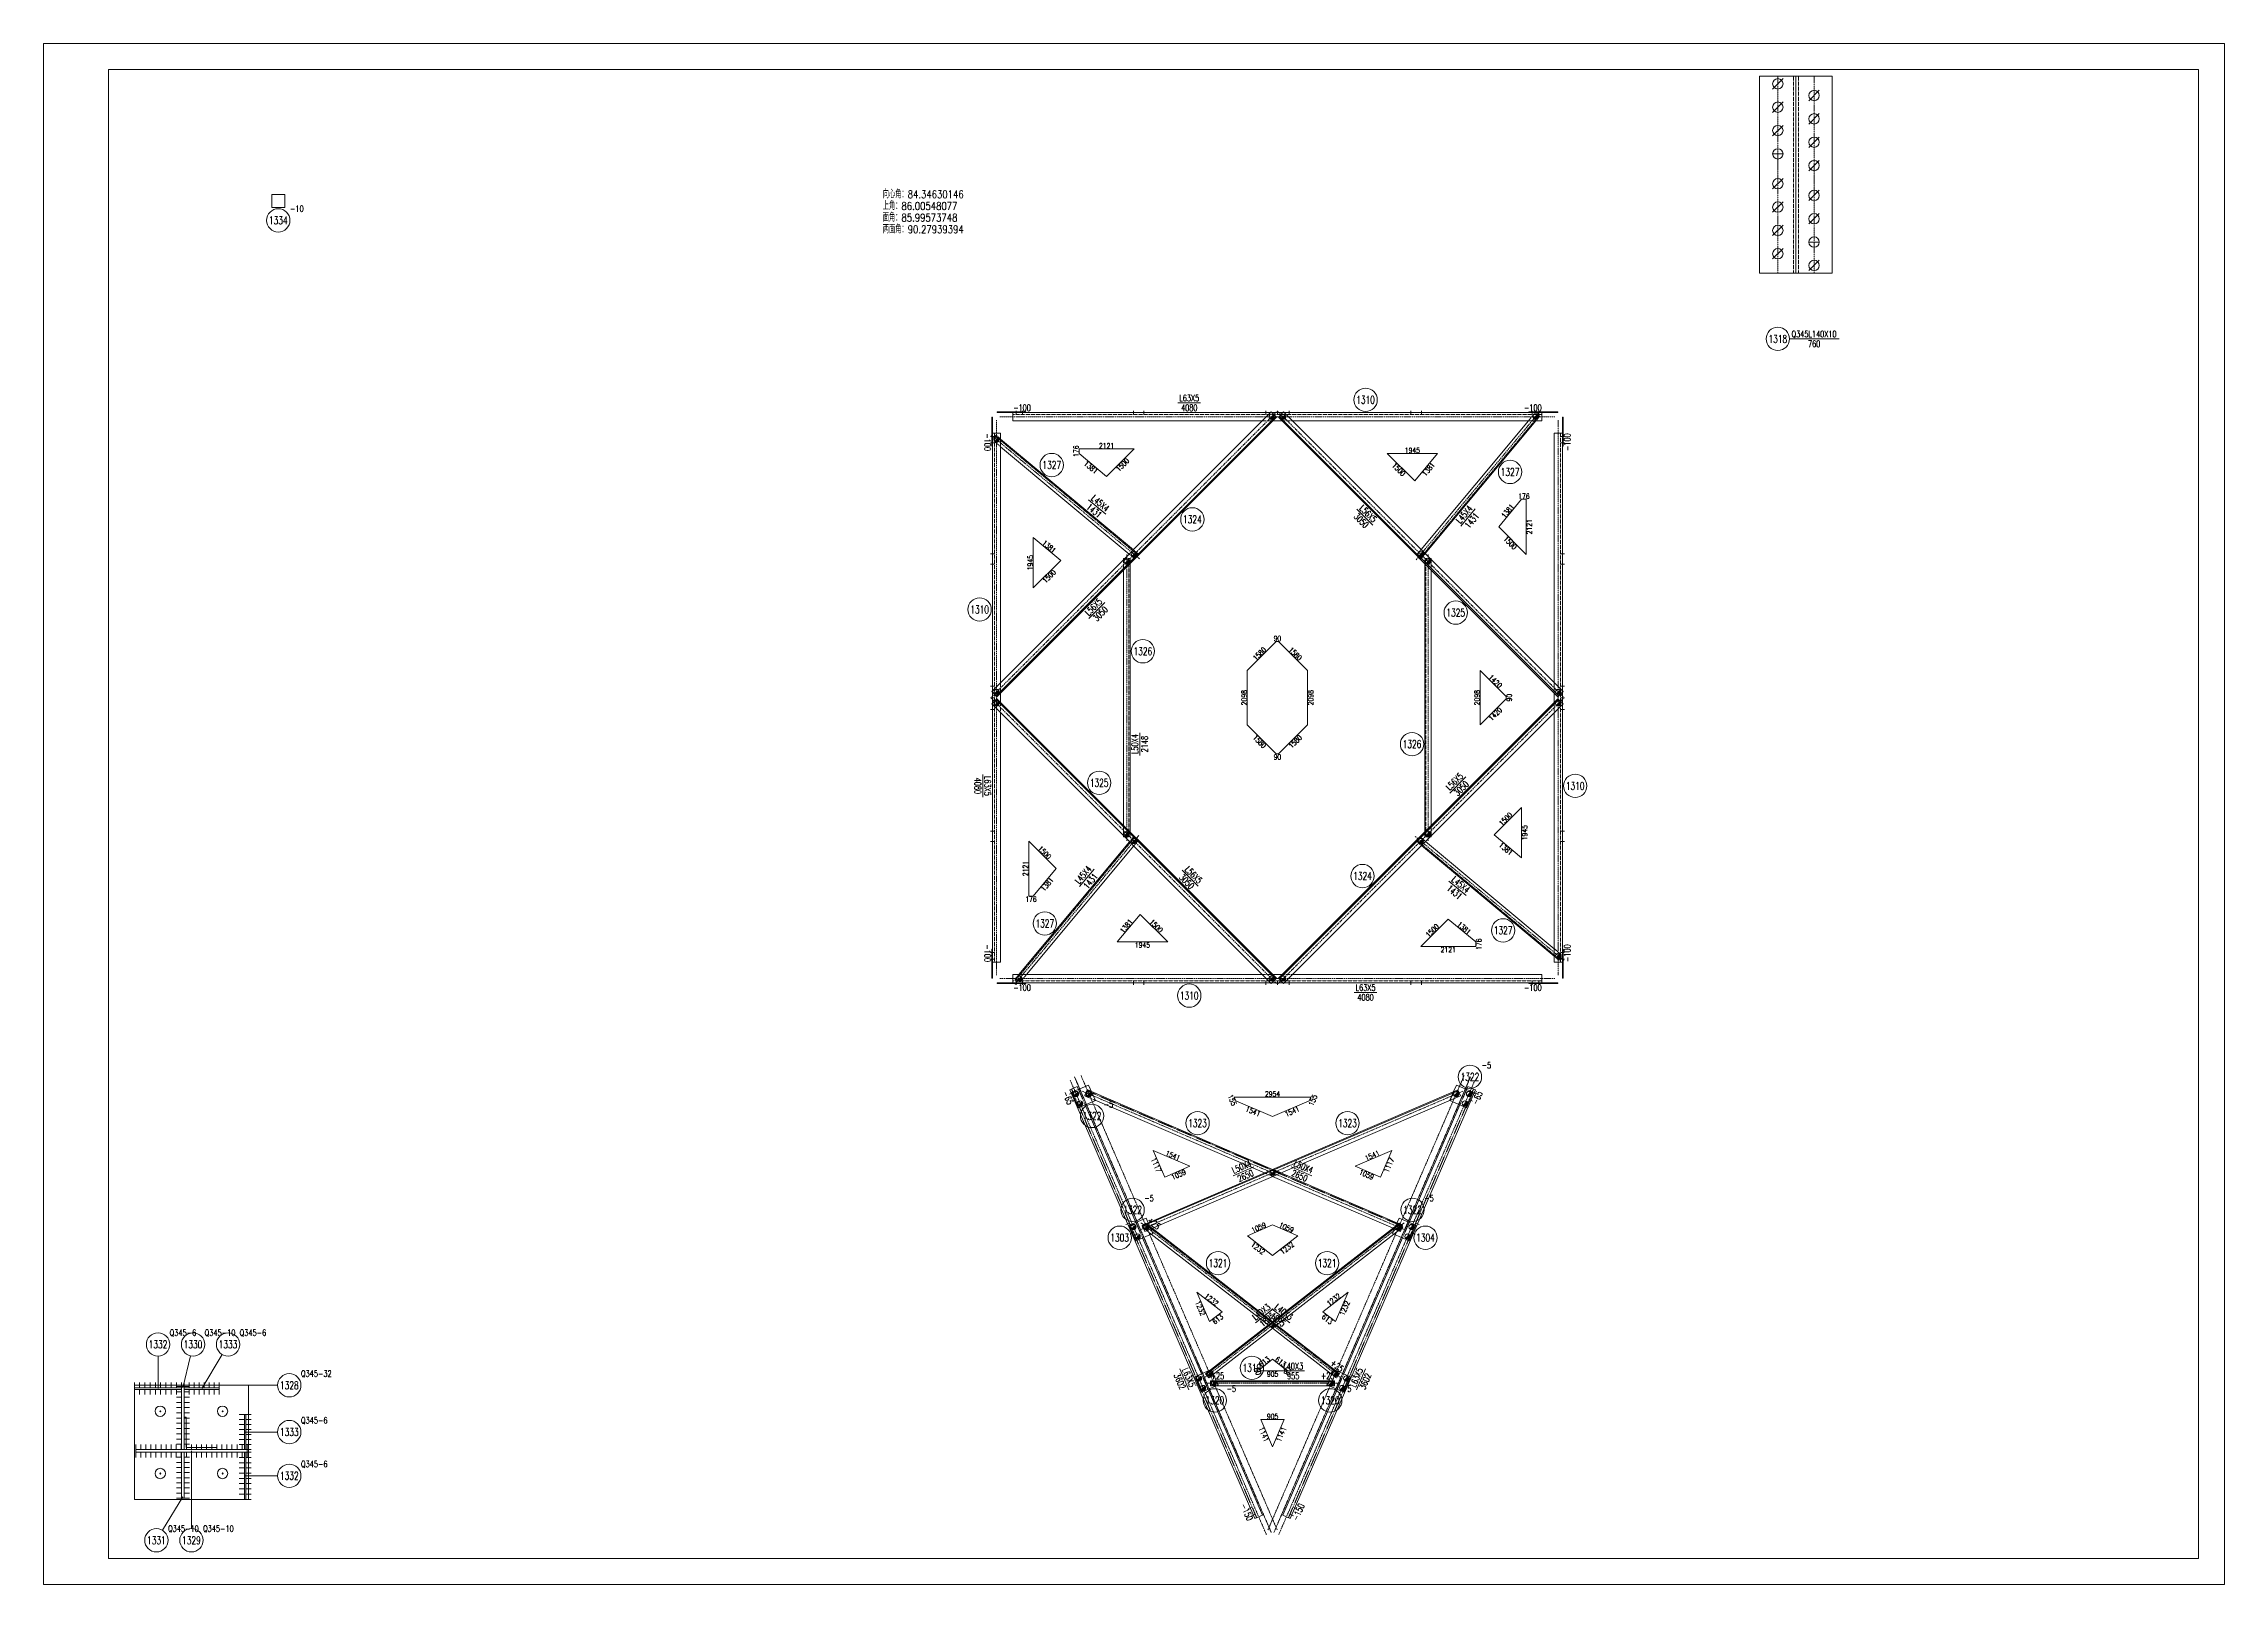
# Model space of a CAD drawing. Extents: x -62666 to 126696, y -48828 to 60042.
# Drawn here: x -45746 to -28926, y -48478 to -36598 of the extents above; entities that cross this region are included whole.
import ezdxf
from ezdxf.enums import TextEntityAlignment as Align

# ---------------------------------------------------------------- set-up
doc = ezdxf.new("R2010")
doc.units = 0
doc.header["$MEASUREMENT"] = 0
for name, pattern in [('Dash', [2.75, 2, -0.75]), ('DashDot', [15.6, 9, -3, 0.6, -3]), ('DashDotDot', [5.9, 4, -0.5, 0.2, -0.5, 0.2, -0.5])]:
    doc.linetypes.add(name, pattern=pattern)
doc.layers.get('0').update_dxf_attribs({"linetype": 'CONTINUOUS', "lineweight": 25})
doc.styles.get("Standard").update_dxf_attribs({"font": 'simplex.shx', "width": 0.7, "height": 3, "bigfont": 'gbhzfs.shx'})

msp = doc.modelspace()

# ---------------------------------------------------------------- texts
at = {"color": 7, "linetype": 'Continuous', "lineweight": 13, "width": 0.8}
for s, p in [('上角：86.00548077', (-39274.11833, -37897.80588)), ('向心角：84.34630146', (-39274.11833, -37807.80588)), ('面角：85.99573748', (-39274.11833, -37987.80588)), ('两面角：90.27939394', (-39274.11833, -38077.80588))]:
    msp.add_text(s, height=60, dxfattribs=at).set_placement(p, align=Align.BOTTOM_LEFT)
at = {"color": 7, "linetype": 'Continuous', "lineweight": 13, "width": 0.7}
for s, height, p in [('1334', 60, (-43936.38511, -37960.99009)), ('1318', 60, (-32370.8625, -38874.82342)), ('Q345L140X10', 50, (-32090.8625, -38837.32342)), ('760', 50, (-32090.8625, -38912.32342)), ('L63X5', 50, (-36910.23142, -39331.03344)), ('1310', 60, (-35550.23456, -39344.53344)), ('-100', 50, (-38200.22828, -39406.03344)), ('4080', 50, (-36910.23142, -39406.03344)), ('-100', 50, (-34260.2377, -39406.03344)), ('1327', 60, (-37970.9143, -39847.26249)), ('1327', 60, (-34436.05523, -39900.75895)), ('1324', 60, (-36886.50681, -40266.41238)), ('1310', 60, (-38527.13981, -40961.44182)), ('1325', 60, (-34855.20512, -40985.16643)), ('1326', 60, (-37268.25494, -41283.47863)), ('1326', 60, (-35192.21104, -41999.40187)), ('1325', 60, (-37605.26086, -42297.71407)), ('1310', 60, (-33933.32617, -42321.43868)), ('1324', 60, (-35573.95917, -43016.46813)), ('1327', 60, (-38024.41076, -43382.12156)), ('1327', 60, (-34489.55168, -43435.61802)), ('-100', 50, (-38200.22828, -43876.84707)), ('L63X5', 50, (-35550.23456, -43876.84707)), ('-100', 50, (-34260.2377, -43876.84707)), ('1310', 60, (-36910.23142, -43938.34707)), ('4080', 50, (-35550.23456, -43951.84707)), ('1322', 60, (-34745.24132, -44565.04172)), ('1322', 60, (-37660.15982, -44866.16028)), ('1323', 60, (-36845.99746, -44922.21623)), ('1323', 60, (-35689.44835, -44922.21623)), ('1322', 60, (-37347.25678, -45590.6876)), ('1322', 60, (-35188.18903, -45590.6876)), ('1303', 60, (-37446.91247, -45805.10488)), ('1304', 60, (-35088.53334, -45805.10488)), ('1321', 60, (-36688.41911, -46001.17618)), ('1321', 60, (-35847.0267, -46001.17618)), ('1332', 60, (-44864.1852, -46628.15675)), ('1330', 60, (-44594.1852, -46628.15675)), ('1333', 60, (-44324.1852, -46628.15675)), ('1328', 60, (-43851.47025, -46943.15675)), ('+25', 50, (-36692.70259, -46870.37167)), ('1319', 60, (-36426.8828, -46808.87167)), ('L40X3', 50, (-36108.56301, -46795.37167)), ('955', 50, (-36108.56301, -46870.37167)), ('+25', 50, (-35842.74322, -46870.37167)), ('1320', 60, (-36712.81038, -47059.74891)), ('1320', 60, (-35822.63542, -47059.74891)), ('1333', 60, (-43851.47025, -47303.82276)), ('1332', 60, (-43851.47025, -47640.87171)), ('1331', 60, (-44876.47025, -48138.15675)), ('1329', 60, (-44606.47025, -48138.15675))]:
    msp.add_text(s, height=height, dxfattribs=at).set_placement(p, align=Align.MIDDLE_CENTER)
for s, p in [('-10', (-43846.38511, -37870.99009)), ('-5', (-34655.24132, -44475.04172)), ('-5', (-37570.15982, -44776.16028)), ('-5', (-37257.25678, -45500.6876)), ('-5', (-35098.18903, -45500.6876)), ('Q345-6', (-44774.1852, -46538.15675)), ('Q345-10', (-44504.1852, -46538.15675)), ('Q345-6', (-44234.1852, -46538.15675)), ('Q345-32', (-43761.47025, -46853.15675)), ('-5', (-36622.81038, -46969.74891)), ('-5', (-35732.63542, -46969.74891)), ('Q345-6', (-43761.47025, -47213.82276)), ('Q345-6', (-43761.47025, -47550.87171)), ('Q345-10', (-44786.47025, -48048.15675)), ('Q345-10', (-44516.47025, -48048.15675))]:
    msp.add_text(s, height=48, dxfattribs=at).set_placement(p, align=Align.MIDDLE_LEFT)
for s, rotation, p in [('-100', 270, (-38465.63981, -39671.44497)), ('-100', 90, (-33994.82617, -39671.44497)), ('1431', 320.167951031, (-37644.02141, -40200.01521)), ('L45X4', 320.167951031, (-37595.98159, -40142.42028)), ('L56X5', 315, (-35530.4721, -40222.92531)), ('L45X4', 50.167951031, (-34788.80795, -40227.65183)), ('3050', 315, (-35583.50511, -40275.95832)), ('1431', 50.167951031, (-34731.21302, -40275.69166)), ('L56X5', 45, (-37648.74793, -40941.67936)), ('3050', 45, (-37595.71492, -40994.71237)), ('L50X4', 90, (-37329.75494, -41999.40187)), ('2148', 90, (-37254.75494, -41999.40187)), ('4080', 270, (-38540.63981, -42321.43868)), ('L63X5', 270, (-38465.63981, -42321.43868)), ('L56X5', 45, (-34864.75106, -42288.16813)), ('3050', 45, (-34811.71805, -42341.20114)), ('L45X4', 50.167951031, (-37729.25296, -43007.18885)), ('1431', 50.167951031, (-37671.65804, -43055.22867)), ('3050', 315, (-36929.99388, -43059.95519)), ('L56X5', 315, (-36876.96087, -43006.92218)), ('L45X4', 320.167951031, (-34816.44457, -43082.8653)), ('1431', 320.167951031, (-34864.48439, -43140.46022)), ('-100', 270, (-38465.63981, -43611.43554)), ('-100', 90, (-33994.82617, -43611.43554)), ('-65', 293.358162174, (-37845.62516, -44726.76926)), ('-65', 66.641837826, (-34689.82064, -44726.76926)), ('L50X4', 23.239790759, (-36506.23246, -45258.26989)), ('L50X4', 336.760209241, (-36029.21335, -45258.26989)), ('2650', 23.239790759, (-36476.63895, -45327.18451)), ('2650', 336.760209241, (-36058.80686, -45327.18451)), ('+25', 322.172910793, (-37183.4785, -45694.65511)), ('L40X3', 37.827089207, (-36354.11654, -46377.808)), ('1895', 37.827089207, (-36308.1205, -46437.04789)), ('1895', 322.172910793, (-36227.32531, -46437.04789)), ('L40X3', 322.172910793, (-36181.32926, -46377.808)), ('3602', 293.358162174, (-36983.31856, -46912.6069)), ('L63X5', 293.358162174, (-36914.46523, -46882.87108)), ('+25', 322.172910793, (-35769.98267, -46792.14566)), ('L63X5', 66.641837826, (-35620.98057, -46882.87108)), ('3602', 66.641837826, (-35552.12725, -46912.6069)), ('-150', 293.358162174, (-36466.23116, -47920.75755)), ('-150', 66.641837826, (-36069.21464, -47920.75755))]:
    msp.add_text(s, height=50, rotation=rotation, dxfattribs=at).set_placement(p, align=Align.MIDDLE_CENTER)
at = {"color": 7, "linetype": 'Continuous', "lineweight": 20, "width": 0.7}
for s, p in [('2121', (-37547.77702, -39698.80625)), ('1945', (-35189.28019, -39734.32109)), ('176', (-34329.19009, -40087.80554)), ('90', (-36230.23299, -41184.25889)), ('90', (-36230.23299, -42098.62162)), ('176', (-38131.2759, -43195.07496)), ('1945', (-37271.18579, -43548.55941)), ('2121', (-34912.68896, -43584.07425)), ('2954', (-36267.7229, -44696.83551)), ('905', (-36267.7229, -46856.4669)), ('905', (-36267.7229, -47183.26292))]:
    msp.add_text(s, height=40, dxfattribs=at).set_placement(p, align=Align.MIDDLE_CENTER)
for s, rotation, p in [('176', 90, (-37783.8677, -39740.39735)), ('1381', 320.167951031, (-37669.19527, -39864.87287)), ('1500', 45, (-37424.76109, -39845.82212)), ('1500', 315, (-35294.70497, -39881.33703)), ('1381', 50.167951031, (-35064.80461, -39879.73941)), ('1381', 50.167951031, (-34453.6656, -40202.47797)), ('2121', 90, (-34287.59899, -40323.89622)), ('1381', 320.167951031, (-37991.93384, -40476.01187)), ('1500', 315, (-34434.61486, -40446.91216)), ('1945', 90, (-38137.35215, -40600.48745)), ('1500', 45, (-37990.33622, -40705.91223)), ('1580', 45, (-36367.90575, -41302.99052)), ('1580', 315, (-36092.56023, -41302.99052)), ('1420', 315, (-34549.29805, -41515.0812)), ('2098', 90, (-36486.63738, -41641.44025)), ('2098', 90, (-35973.8286, -41641.44025)), ('2098', 90, (-34690.65709, -41641.44025)), ('90', 90, (-34441.88012, -41641.44025)), ('1420', 45, (-34549.29805, -41767.7993)), ('1580', 315, (-36367.90575, -41979.88998)), ('1580', 45, (-36092.56023, -41979.88998)), ('1500', 45, (-34470.12977, -42576.96828)), ('1945', 90, (-34323.11383, -42682.39305)), ('1500', 315, (-38025.85112, -42835.96835)), ('1381', 320.167951031, (-34468.53215, -42806.86863)), ('2121', 90, (-38172.86699, -42958.98428)), ('1381', 50.167951031, (-38006.80038, -43080.40254)), ('1381', 50.167951031, (-37395.66137, -43403.1411)), ('1500', 315, (-37165.76102, -43401.54348)), ('1500', 45, (-35035.7049, -43437.05838)), ('1381', 320.167951031, (-34791.27071, -43418.00764)), ('176', 90, (-34676.59828, -43542.48316)), ('155', 293.358162174, (-36579.03902, -44744.58066)), ('155', 66.641837826, (-35956.40679, -44744.58066)), ('1541', 336.760209241, (-36418.76165, -44832.14045)), ('1541', 23.239790759, (-36116.68416, -44832.14045)), ('1117', 293.358162174, (-37165.51318, -45245.26125)), ('1541', 336.760209241, (-37036.73614, -45171.92141)), ('1541', 23.239790759, (-35498.70967, -45171.92141)), ('1117', 66.641837826, (-35369.93263, -45245.26125)), ('1059', 23.239790759, (-36992.44137, -45318.59135)), ('1059', 336.760209241, (-35543.00444, -45318.59135)), ('1059', 23.239790759, (-36374.46688, -45726.89372)), ('1059', 336.760209241, (-36160.97893, -45726.89372)), ('1232', 322.172910793, (-36379.71569, -45885.20204)), ('1232', 37.827089207, (-36155.73012, -45885.20204)), ('1232', 322.172910793, (-36738.79513, -46282.8423)), ('1232', 37.827089207, (-35796.65067, -46282.8423)), ('1232', 293.358162174, (-36823.96672, -46348.90944)), ('613', 37.827089207, (-36689.94087, -46433.87792)), ('613', 322.172910793, (-35845.50493, -46433.87792)), ('1232', 66.641837826, (-35711.47908, -46348.90944)), ('613', 37.827089207, (-36330.86143, -46761.22651)), ('613', 322.172910793, (-36204.58438, -46761.22651)), ('80', 293.358162174, (-36383.42373, -46834.63801)), ('80', 66.641837826, (-36152.02208, -46834.63801)), ('1141', 293.358162174, (-36335.00394, -47321.55011)), ('1141', 66.641837826, (-36200.44187, -47321.55011))]:
    msp.add_text(s, height=40, rotation=rotation, dxfattribs=at).set_placement(p, align=Align.MIDDLE_CENTER)

# ---------------------------------------------------------------- blocks, each defined once
blk = doc.blocks.new('M16X40S')
at = {"color": 3, "linetype": 'Continuous', "lineweight": 13}
blk.add_line((-0.707, -0.707), (0.707, 0.707), dxfattribs=at)
blk.add_circle((0, 0), 1, dxfattribs=at)
for radius in [0.9, 0.8, 0.7, 0.6, 0.5, 0.4, 0.3, 0.2, 0.1]:
    blk.add_arc((0, 0), radius, 225, 45, dxfattribs=at)
blk = doc.blocks.new('DefaultBolt')
at = {"color": 3, "linetype": 'Continuous', "lineweight": 13}
for p, q in [((-0.1, -0.1), (0.1, 0.1)), ((0.1, -0.1), (-0.1, 0.1))]:
    blk.add_line(p, q, dxfattribs=at)
blk.add_circle((0, 0), 1, dxfattribs=at)
blk = doc.blocks.new('M20X55S')
at = {"color": 3, "linetype": 'Continuous', "lineweight": 13}
blk.add_line((-1, -1), (1, 1), dxfattribs=at)
blk.add_circle((0, 0), 1, dxfattribs=at)
blk = doc.blocks.new('StepBolt')
at = {"color": 3, "linetype": 'Continuous', "lineweight": 13}
for p, q in [((-1, 0), (1, 0)), ((0, 0), (0, -1))]:
    blk.add_line(p, q, dxfattribs=at)
blk.add_circle((0, 0), 1, dxfattribs=at)

# ---------------------------------------------------------------- linework, layer by layer
at = {"color": 7, "linetype": 'Continuous', "lineweight": 18}
for p, q in [((-45746.47025, -36598.15675), (-28926.47025, -36598.15675)), ((-45746.47025, -48478.15675), (-45746.47025, -36598.15675)), ((-28926.47025, -48478.15675), (-28926.47025, -36598.15675)), ((-45246.47025, -36798.15675), (-29126.47025, -36798.15675)), ((-45246.47025, -48278.15675), (-45246.47025, -36798.15675)), ((-29126.47025, -48278.15675), (-29126.47025, -36798.15675)), ((-45246.47025, -48278.15675), (-29126.47025, -48278.15675)), ((-45746.47025, -48478.15675), (-28926.47025, -48478.15675))]:
    msp.add_line(p, q, dxfattribs=at)
at = {"color": 2, "linetype": 'DashDot', "lineweight": 0}
for p, q in [((-32370.8625, -36848.15675), (-32370.73278, -37648.15675)), ((-32370.8625, -36848.15675), (-32370.73278, -37648.15675)), ((-32090.8625, -36848.15675), (-32090.99222, -37768.15675)), ((-32090.8625, -36848.15675), (-32090.99222, -37768.15675)), ((-32370.8625, -38368.15675), (-32370.73278, -37448.15675)), ((-32370.8625, -38368.15675), (-32370.73278, -37448.15675)), ((-32090.8625, -38368.15675), (-32090.99222, -37568.15675)), ((-32090.8625, -38368.15675), (-32090.99222, -37568.15675)), ((-36236.34212, -39436.64256), (-38435.03068, -41635.33113)), ((-38396.13981, -39501.44497), (-38396.13981, -43781.43554)), ((-34090.2377, -39475.53344), (-38370.22828, -39475.53344)), ((-34025.4353, -41635.33113), (-36224.12386, -39436.64256)), ((-34205.00191, -39433.29087), (-35160.00892, -40578.22301)), ((-34064.32617, -43781.43554), (-34064.32617, -39501.44497)), ((-38438.38238, -39616.20917), (-37293.45023, -40571.21618)), ((-37392.25494, -40537.55539), (-37392.25494, -42745.32512)), ((-35068.21104, -42745.32512), (-35068.21104, -40537.55539)), ((-38435.03068, -41647.54938), (-36236.34212, -43846.23794)), ((-36224.12386, -43846.23794), (-34025.4353, -41647.54938)), ((-38255.46407, -43849.58964), (-37300.45707, -42704.65749)), ((-34022.08361, -43666.67133), (-35167.01575, -42711.66433)), ((-38370.22828, -43807.34707), (-34090.2377, -43807.34707)), ((-37744.86516, -44555.26439), (-36231.65996, -48059.09265)), ((-34790.58064, -44555.26439), (-36303.78585, -48059.09265)), ((-37828.4072, -44591.34385), (-36315.202, -48095.17212)), ((-37733.94851, -44675.85936), (-35244.44499, -45744.90905)), ((-34801.49729, -44675.85936), (-37291.00081, -45744.90905)), ((-34707.0386, -44591.34385), (-36220.24381, -48095.17212)), ((-37283.90601, -45689.47671), (-35740.08242, -46888.15855)), ((-35251.53979, -45689.47671), (-36795.36338, -46888.15855)), ((-36775.20259, -46927.87167), (-35760.24322, -46927.87167))]:
    msp.add_line(p, q, dxfattribs=at)
at = {"color": 1, "linetype": 'Dash', "lineweight": 0}
for p, q in [((-32250.8625, -38368.15675), (-32250.8625, -36848.15675)), ((-32210.8625, -38368.15675), (-32210.8625, -36848.15675)), ((-38170.22828, -39443.53344), (-38270.22828, -39443.53344)), ((-34190.2377, -39458.53344), (-38270.22828, -39458.53344)), ((-36345.83097, -39506.53344), (-36266.63501, -39506.53344)), ((-36271.87765, -39443.53344), (-36282.83097, -39443.53344)), ((-36193.83097, -39506.53344), (-36114.63501, -39506.53344)), ((-36177.63501, -39443.53344), (-36188.58833, -39443.53344)), ((-34212.69911, -39465.93659), (-35129.27375, -40564.79322)), ((-34294.74338, -39506.53344), (-34250.72069, -39453.75583)), ((-34190.2377, -39443.53344), (-34290.2377, -39443.53344)), ((-34250.72069, -39453.75583), (-34227.28982, -39453.7665)), ((-34206.55565, -39471.06084), (-34236.14393, -39506.53344)), ((-34227.28982, -39453.7665), (-34206.55565, -39471.06084)), ((-38428.13981, -39601.44497), (-38428.13981, -39701.44497)), ((-38417.91742, -39661.92795), (-38417.90674, -39638.49708)), ((-38365.13981, -39705.95064), (-38417.91742, -39661.92795)), ((-38417.90674, -39638.49708), (-38400.6124, -39617.76291)), ((-38413.13981, -39601.44497), (-38413.13981, -43681.43554)), ((-38405.73665, -39623.90637), (-37306.88003, -40540.48101)), ((-38400.6124, -39617.76291), (-38365.13981, -39647.35119)), ((-34047.32617, -43681.43554), (-34047.32617, -39601.44497)), ((-34032.32617, -39701.44497), (-34032.32617, -39601.44497)), ((-37330.57967, -40568.89451), (-37372.89561, -40533.59808)), ((-37340.94593, -40501.64839), (-37301.75578, -40534.33755)), ((-37301.75578, -40534.33755), (-37330.57967, -40568.89451)), ((-35157.68725, -40541.09357), (-35122.39082, -40498.77763)), ((-35090.44113, -40530.72731), (-35123.13029, -40569.91747)), ((-37417.25494, -40657.15337), (-37417.25494, -40577.95741)), ((-37406.85292, -40567.55539), (-37367.25494, -40567.55539)), ((-37375.25494, -40567.55539), (-37375.25494, -42715.32512)), ((-37367.25494, -40567.55539), (-37367.25494, -40607.15337)), ((-35123.13029, -40569.91747), (-35157.68725, -40541.09357)), ((-35093.21104, -40607.15337), (-35093.21104, -40567.55539)), ((-35093.21104, -40567.55539), (-35053.61306, -40567.55539)), ((-35085.21104, -42715.32512), (-35085.21104, -40567.55539)), ((-35043.21104, -40577.95741), (-35043.21104, -40657.15337)), ((-38365.13981, -41605.03823), (-38365.13981, -41525.84227)), ((-34095.32617, -41525.84227), (-34095.32617, -41605.03823)), ((-38428.13981, -41588.84227), (-38428.13981, -41599.79559)), ((-38428.13981, -41683.08491), (-38428.13981, -41694.03823)), ((-38365.13981, -41757.03823), (-38365.13981, -41677.84227)), ((-34095.32617, -41677.84227), (-34095.32617, -41757.03823)), ((-34032.32617, -41599.79559), (-34032.32617, -41588.84227)), ((-34032.32617, -41694.03823), (-34032.32617, -41683.08491)), ((-38247.76688, -43816.94391), (-37331.19223, -42718.08729)), ((-37417.25494, -42704.9231), (-37417.25494, -42625.72714)), ((-37367.25494, -42715.32512), (-37406.85292, -42715.32512)), ((-37370.02485, -42752.15319), (-37337.33569, -42712.96304)), ((-37367.25494, -42675.72714), (-37367.25494, -42715.32512)), ((-37337.33569, -42712.96304), (-37302.77874, -42741.78693)), ((-35158.7102, -42748.54295), (-35129.88631, -42713.986)), ((-35129.88631, -42713.986), (-35087.57037, -42749.28243)), ((-35093.21104, -42715.32512), (-35093.21104, -42675.72714)), ((-35053.61306, -42715.32512), (-35093.21104, -42715.32512)), ((-35043.21104, -42625.72714), (-35043.21104, -42704.9231)), ((-37302.77874, -42741.78693), (-37338.07517, -42784.10287)), ((-35119.52005, -42781.23211), (-35158.7102, -42748.54295)), ((-34054.72933, -43658.97414), (-35153.58596, -42742.39949)), ((-38428.13981, -43581.43554), (-38428.13981, -43681.43554)), ((-34095.32617, -43576.92987), (-34042.54857, -43620.95255)), ((-34059.85358, -43665.1176), (-34095.32617, -43635.52931)), ((-34042.55924, -43644.38342), (-34059.85358, -43665.1176)), ((-34042.54857, -43620.95255), (-34042.55924, -43644.38342)), ((-34032.32617, -43681.43554), (-34032.32617, -43581.43554)), ((-38270.22828, -43824.34707), (-34190.2377, -43824.34707)), ((-38270.22828, -43839.34707), (-38170.22828, -43839.34707)), ((-38253.91034, -43811.81967), (-38224.32205, -43776.34707)), ((-38233.17616, -43829.114), (-38253.91034, -43811.81967)), ((-38209.74529, -43829.12468), (-38233.17616, -43829.114)), ((-38165.7226, -43776.34707), (-38209.74529, -43829.12468)), ((-36266.63501, -43776.34707), (-36345.83097, -43776.34707)), ((-36282.83097, -43839.34707), (-36271.87765, -43839.34707)), ((-36114.63501, -43776.34707), (-36193.83097, -43776.34707)), ((-36188.58833, -43839.34707), (-36177.63501, -43839.34707)), ((-34290.2377, -43839.34707), (-34190.2377, -43839.34707)), ((-37818.24291, -44657.75686), (-36390.2804, -47964.20558)), ((-37712.72275, -44781.02281), (-37764.26484, -44661.67704)), ((-37716.24717, -44710.6683), (-37696.51817, -44664.72523)), ((-37635.55371, -44745.31992), (-37716.24717, -44710.6683)), ((-37699.67481, -44672.07612), (-35265.30298, -45717.451)), ((-37696.51817, -44664.72523), (-37664.40467, -44678.5155)), ((-34717.20289, -44657.75686), (-36145.16541, -47964.20558)), ((-34871.04114, -44678.5155), (-34899.8921, -44745.31992)), ((-34822.72306, -44781.02281), (-34771.18097, -44661.67704)), ((-36267.7229, -45332.69772), (-36331.08139, -45305.49014)), ((-36267.7229, -45278.28256), (-36204.36442, -45305.49014)), ((-37269.77505, -45806.66869), (-37321.31714, -45687.32292)), ((-37272.47567, -45723.67243), (-37247.94445, -45692.07783)), ((-37202.82248, -45777.75375), (-37272.47567, -45723.67243)), ((-37252.85069, -45698.39675), (-35756.41901, -46860.28175)), ((-37247.94445, -45692.07783), (-37196.90251, -45731.70867)), ((-37207.57988, -45736.29378), (-37227.4038, -45690.39146)), ((-35319.50019, -45716.9229), (-35343.70453, -45772.96809)), ((-35281.87534, -45756.04318), (-35338.54329, -45731.70867)), ((-35308.042, -45690.39146), (-35262.14634, -45710.10011)), ((-35262.14634, -45710.10011), (-35281.87534, -45756.04318)), ((-35265.67076, -45806.66869), (-35214.12867, -45687.32292)), ((-35343.70453, -45772.96809), (-35332.62333, -45777.75375)), ((-36267.7229, -46503.79971), (-36300.3344, -46478.47893)), ((-36267.7229, -46453.15816), (-36235.1114, -46478.47893)), ((-36765.37331, -46974.61144), (-36816.9154, -46855.26567)), ((-36738.88163, -46821.56507), (-36746.37462, -46824.80108)), ((-36723.33807, -46857.55621), (-36738.88163, -46821.56507)), ((-36687.33954, -46940.91084), (-36701.60823, -46907.87167)), ((-35833.83758, -46907.87167), (-35848.10627, -46940.91084)), ((-35776.04399, -46885.55744), (-35812.10774, -46857.55621)), ((-35789.07119, -46824.80108), (-35751.51277, -46853.96283)), ((-35751.51277, -46853.96283), (-35776.04399, -46885.55744)), ((-35770.0725, -46974.61144), (-35718.5304, -46855.26567)), ((-36703.45735, -46947.87167), (-36687.33954, -46940.91084)), ((-35848.10627, -46940.91084), (-35831.98846, -46947.87167))]:
    msp.add_line(p, q, dxfattribs=at)
at = {"color": 7, "linetype": 'Continuous', "lineweight": 13}
for p, q in [((-32283.3625, -38874.82342), (-31898.3625, -38874.82342)), ((-36822.73142, -39368.53344), (-36997.73142, -39368.53344)), ((-37687.19497, -40115.17055), (-37552.80803, -40227.26494)), ((-35495.11676, -40311.31366), (-35618.86045, -40187.56997)), ((-34703.96329, -40184.47828), (-34816.05768, -40318.86521)), ((-37560.35958, -40906.32403), (-37684.10327, -41030.06771)), ((-37292.25494, -41911.90187), (-37292.25494, -42086.90187)), ((-38503.13981, -42233.93868), (-38503.13981, -42408.93868)), ((-34900.1064, -42376.55648), (-34776.36271, -42252.81279)), ((-37756.50269, -43098.40223), (-37644.40831, -42964.01529)), ((-36965.34922, -42971.56684), (-36841.60553, -43095.31053)), ((-34773.27102, -43167.70995), (-34907.65795, -43055.61557)), ((-35637.73456, -43914.34707), (-35462.73456, -43914.34707)), ((-36411.03532, -45258.20144), (-36571.83609, -45327.25296)), ((-36124.41049, -45258.20144), (-35963.60972, -45327.25296)), ((-36262.00532, -46353.7659), (-36400.23172, -46461.08999)), ((-36273.44048, -46353.7659), (-36135.21408, -46461.08999)), ((-44864.1852, -46718.15675), (-44864.1852, -46968.82276)), ((-44614.5763, -46715.81634), (-44672.11185, -46963.15675)), ((-44370.24785, -46705.47578), (-44527.13626, -46968.82276)), ((-36983.58369, -46817.41011), (-36914.2001, -46978.06788)), ((-36196.06301, -46832.87167), (-36021.06301, -46832.87167)), ((-35551.86212, -46817.41011), (-35621.2457, -46978.06788)), ((-43941.47025, -46943.15675), (-44166.47025, -46943.15675)), ((-43941.47025, -47303.82276), (-44192.13626, -47303.82276)), ((-44606.47025, -48048.15675), (-44606.47025, -47448.77394)), ((-43941.47025, -47640.87171), (-44192.13626, -47640.87171)), ((-44829.60052, -48061.32428), (-44672.11185, -47803.15675))]:
    msp.add_line(p, q, dxfattribs=at)
at = {"color": 7, "linetype": 'Continuous', "lineweight": 0}
for p, q in [((-36243.41319, -39471.9979), (-38399.67534, -41628.26006)), ((-34060.79064, -41628.26006), (-36217.0528, -39471.9979)), ((-38399.67534, -41654.62045), (-36243.41319, -43810.8826)), ((-36217.0528, -43810.8826), (-34060.79064, -41654.62045)), ((-34835.771, -44672.07612), (-37270.14283, -45717.451)), ((-35282.59512, -45698.39675), (-36779.02679, -46860.28175)), ((-45046.1852, -46962.82276), (-45046.1852, -46922.82276)), ((-45005.74076, -46962.82276), (-45005.74076, -46922.82276)), ((-44965.29631, -46962.82276), (-44965.29631, -46922.82276)), ((-44924.85187, -46962.82276), (-44924.85187, -46922.82276)), ((-44884.40743, -46962.82276), (-44884.40743, -46922.82276)), ((-44843.96298, -46962.82276), (-44843.96298, -46922.82276)), ((-44803.51854, -46962.82276), (-44803.51854, -46922.82276)), ((-44763.07409, -46962.82276), (-44763.07409, -46922.82276)), ((-44722.62965, -46962.82276), (-44722.62965, -46922.82276)), ((-44682.1852, -46962.82276), (-44682.1852, -46922.82276)), ((-44662.13626, -46962.82276), (-44662.13626, -46922.82276)), ((-44623.56483, -46962.82276), (-44623.56483, -46922.82276)), ((-44584.9934, -46962.82276), (-44584.9934, -46922.82276)), ((-44546.42198, -46962.82276), (-44546.42198, -46922.82276)), ((-44507.85055, -46962.82276), (-44507.85055, -46922.82276)), ((-44469.27912, -46962.82276), (-44469.27912, -46922.82276)), ((-44430.70769, -46962.82276), (-44430.70769, -46922.82276)), ((-44392.13626, -46962.82276), (-44392.13626, -46922.82276)), ((-36745.20259, -46915.87167), (-35790.24322, -46915.87167)), ((-45046.1852, -46974.82276), (-45046.1852, -47014.82276)), ((-45005.74076, -46974.82276), (-45005.74076, -47014.82276)), ((-44965.29631, -46974.82276), (-44965.29631, -47014.82276)), ((-44924.85187, -46974.82276), (-44924.85187, -47014.82276)), ((-44884.40743, -46974.82276), (-44884.40743, -47014.82276)), ((-44843.96298, -46974.82276), (-44843.96298, -47014.82276)), ((-44803.51854, -46974.82276), (-44803.51854, -47014.82276)), ((-44763.07409, -46974.82276), (-44763.07409, -47014.82276)), ((-44722.62965, -46974.82276), (-44722.62965, -47014.82276)), ((-44682.08744, -46953.15675), (-44721.98979, -46953.15675)), ((-44682.08744, -46993.62077), (-44721.98979, -46993.62077)), ((-44682.08744, -47034.08479), (-44721.98979, -47034.08479)), ((-44682.08744, -47074.54881), (-44721.98979, -47074.54881)), ((-44682.1852, -46974.82276), (-44682.1852, -47014.82276)), ((-44662.13626, -46953.15675), (-44622.23391, -46953.15675)), ((-44662.13626, -46974.82276), (-44662.13626, -47014.82276)), ((-44662.13626, -46993.62077), (-44622.23391, -46993.62077)), ((-44662.13626, -47034.08479), (-44622.23391, -47034.08479)), ((-44662.13626, -47074.54881), (-44622.23391, -47074.54881)), ((-44623.56483, -46974.82276), (-44623.56483, -47014.82276)), ((-44584.9934, -46974.82276), (-44584.9934, -47014.82276)), ((-44546.42198, -46974.82276), (-44546.42198, -47014.82276)), ((-44507.85055, -46974.82276), (-44507.85055, -47014.82276)), ((-44469.27912, -46974.82276), (-44469.27912, -47014.82276)), ((-44430.70769, -46974.82276), (-44430.70769, -47014.82276)), ((-44392.13626, -46974.82276), (-44392.13626, -47014.82276)), ((-44682.08744, -47115.01284), (-44721.98979, -47115.01284)), ((-44682.08744, -47155.47686), (-44721.98979, -47155.47686)), ((-44682.08744, -47195.94088), (-44721.98979, -47195.94088)), ((-44682.08744, -47236.4049), (-44721.98979, -47236.4049)), ((-44662.13626, -47115.01284), (-44622.23391, -47115.01284)), ((-44662.13626, -47155.47686), (-44622.23391, -47155.47686)), ((-44662.13626, -47195.94088), (-44622.23391, -47195.94088)), ((-44662.13626, -47236.4049), (-44622.23391, -47236.4049)), ((-44198.13626, -47168.82276), (-44238.13626, -47168.82276)), ((-44198.13626, -47207.39419), (-44238.13626, -47207.39419)), ((-44198.13626, -47245.96562), (-44238.13626, -47245.96562)), ((-44186.13626, -47168.82276), (-44146.13626, -47168.82276)), ((-44186.13626, -47207.39419), (-44146.13626, -47207.39419)), ((-44186.13626, -47245.96562), (-44146.13626, -47245.96562)), ((-45036.47025, -47438.82276), (-45036.47025, -47398.92041)), ((-44997.37934, -47438.82276), (-44997.37934, -47398.92041)), ((-44958.28843, -47438.82276), (-44958.28843, -47398.92041)), ((-44919.19752, -47438.82276), (-44919.19752, -47398.92041)), ((-44880.10661, -47438.82276), (-44880.10661, -47398.92041)), ((-44841.0157, -47438.82276), (-44841.0157, -47398.92041)), ((-44801.9248, -47438.82276), (-44801.9248, -47398.92041)), ((-44762.83389, -47438.82276), (-44762.83389, -47398.92041)), ((-44723.74298, -47438.82276), (-44723.74298, -47398.92041)), ((-44682.08744, -47276.86892), (-44721.98979, -47276.86892)), ((-44682.08744, -47317.33294), (-44721.98979, -47317.33294)), ((-44682.08744, -47357.79696), (-44721.98979, -47357.79696)), ((-44682.08744, -47398.26098), (-44721.98979, -47398.26098)), ((-44684.65207, -47438.82276), (-44684.65207, -47398.92041)), ((-44662.13626, -47276.86892), (-44622.23391, -47276.86892)), ((-44662.13626, -47317.33294), (-44622.23391, -47317.33294)), ((-44662.13626, -47357.79696), (-44622.23391, -47357.79696)), ((-44662.13626, -47398.26098), (-44622.23391, -47398.26098)), ((-44645.56116, -47438.82276), (-44645.56116, -47398.92041)), ((-44606.47025, -47438.82276), (-44606.47025, -47398.92041)), ((-44567.37934, -47438.82276), (-44567.37934, -47398.92041)), ((-44528.28843, -47438.82276), (-44528.28843, -47398.92041)), ((-44489.19752, -47438.82276), (-44489.19752, -47398.92041)), ((-44450.10661, -47438.82276), (-44450.10661, -47398.92041)), ((-44411.0157, -47438.82276), (-44411.0157, -47398.92041)), ((-44371.9248, -47438.82276), (-44371.9248, -47398.92041)), ((-44332.83389, -47438.82276), (-44332.83389, -47398.92041)), ((-44293.74298, -47438.82276), (-44293.74298, -47398.92041)), ((-44254.65207, -47438.82276), (-44254.65207, -47398.92041)), ((-44198.13626, -47284.53705), (-44238.13626, -47284.53705)), ((-44198.13626, -47323.10848), (-44238.13626, -47323.10848)), ((-44198.13626, -47361.67991), (-44238.13626, -47361.67991)), ((-44198.13626, -47400.25134), (-44238.13626, -47400.25134)), ((-44215.56116, -47438.82276), (-44215.56116, -47398.92041)), ((-44186.13626, -47284.53705), (-44146.13626, -47284.53705)), ((-44186.13626, -47323.10848), (-44146.13626, -47323.10848)), ((-44186.13626, -47361.67991), (-44146.13626, -47361.67991)), ((-44186.13626, -47400.25134), (-44146.13626, -47400.25134)), ((-44176.47025, -47438.82276), (-44176.47025, -47398.92041)), ((-45036.47025, -47458.77394), (-45036.47025, -47498.6763)), ((-44997.37934, -47458.77394), (-44997.37934, -47498.6763)), ((-44958.28843, -47458.77394), (-44958.28843, -47498.6763)), ((-44919.19752, -47458.77394), (-44919.19752, -47498.6763)), ((-44880.10661, -47458.77394), (-44880.10661, -47498.6763)), ((-44841.0157, -47458.77394), (-44841.0157, -47498.6763)), ((-44801.9248, -47458.77394), (-44801.9248, -47498.6763)), ((-44762.83389, -47458.77394), (-44762.83389, -47498.6763)), ((-44723.74298, -47458.77394), (-44723.74298, -47498.6763)), ((-44682.08744, -47438.725), (-44721.98979, -47438.725)), ((-44682.08744, -47458.87171), (-44721.98979, -47458.87171)), ((-44682.08744, -47498.23671), (-44721.98979, -47498.23671)), ((-44682.08744, -47537.60172), (-44721.98979, -47537.60172)), ((-44682.08744, -47576.96672), (-44721.98979, -47576.96672)), ((-44684.65207, -47458.77394), (-44684.65207, -47498.6763)), ((-44662.13626, -47438.725), (-44622.23391, -47438.725)), ((-44662.13626, -47458.87171), (-44622.23391, -47458.87171)), ((-44662.13626, -47498.23671), (-44622.23391, -47498.23671)), ((-44662.13626, -47537.60172), (-44622.23391, -47537.60172)), ((-44662.13626, -47576.96672), (-44622.23391, -47576.96672)), ((-44645.56116, -47458.77394), (-44645.56116, -47498.6763)), ((-44606.47025, -47458.77394), (-44606.47025, -47498.6763)), ((-44567.37934, -47458.77394), (-44567.37934, -47498.6763)), ((-44528.28843, -47458.77394), (-44528.28843, -47498.6763)), ((-44489.19752, -47458.77394), (-44489.19752, -47498.6763)), ((-44450.10661, -47458.77394), (-44450.10661, -47498.6763)), ((-44411.0157, -47458.77394), (-44411.0157, -47498.6763)), ((-44371.9248, -47458.77394), (-44371.9248, -47498.6763)), ((-44332.83389, -47458.77394), (-44332.83389, -47498.6763)), ((-44293.74298, -47458.77394), (-44293.74298, -47498.6763)), ((-44254.65207, -47458.77394), (-44254.65207, -47498.6763)), ((-44198.13626, -47438.82276), (-44238.13626, -47438.82276)), ((-44198.13626, -47458.87171), (-44238.13626, -47458.87171)), ((-44198.13626, -47499.31615), (-44238.13626, -47499.31615)), ((-44198.13626, -47539.7606), (-44238.13626, -47539.7606)), ((-44198.13626, -47580.20504), (-44238.13626, -47580.20504)), ((-44215.56116, -47458.77394), (-44215.56116, -47498.6763)), ((-44186.13626, -47438.82276), (-44146.13626, -47438.82276)), ((-44186.13626, -47458.87171), (-44146.13626, -47458.87171)), ((-44186.13626, -47499.31615), (-44146.13626, -47499.31615)), ((-44186.13626, -47539.7606), (-44146.13626, -47539.7606)), ((-44186.13626, -47580.20504), (-44146.13626, -47580.20504)), ((-44176.47025, -47458.77394), (-44176.47025, -47498.6763)), ((-44682.08744, -47616.33173), (-44721.98979, -47616.33173)), ((-44682.08744, -47655.69673), (-44721.98979, -47655.69673)), ((-44682.08744, -47695.06174), (-44721.98979, -47695.06174)), ((-44682.08744, -47734.42674), (-44721.98979, -47734.42674)), ((-44662.13626, -47616.33173), (-44622.23391, -47616.33173)), ((-44662.13626, -47655.69673), (-44622.23391, -47655.69673)), ((-44662.13626, -47695.06174), (-44622.23391, -47695.06174)), ((-44662.13626, -47734.42674), (-44622.23391, -47734.42674)), ((-44198.13626, -47620.64948), (-44238.13626, -47620.64948)), ((-44198.13626, -47661.09393), (-44238.13626, -47661.09393)), ((-44198.13626, -47701.53837), (-44238.13626, -47701.53837)), ((-44198.13626, -47741.98282), (-44238.13626, -47741.98282)), ((-44186.13626, -47620.64948), (-44146.13626, -47620.64948)), ((-44186.13626, -47661.09393), (-44146.13626, -47661.09393)), ((-44186.13626, -47701.53837), (-44146.13626, -47701.53837)), ((-44186.13626, -47741.98282), (-44146.13626, -47741.98282)), ((-44682.08744, -47773.79175), (-44721.98979, -47773.79175)), ((-44682.08744, -47813.15675), (-44721.98979, -47813.15675)), ((-44662.13626, -47773.79175), (-44622.23391, -47773.79175)), ((-44662.13626, -47813.15675), (-44622.23391, -47813.15675)), ((-44198.13626, -47782.42726), (-44238.13626, -47782.42726)), ((-44198.13626, -47822.87171), (-44238.13626, -47822.87171)), ((-44186.13626, -47782.42726), (-44146.13626, -47782.42726)), ((-44186.13626, -47822.87171), (-44146.13626, -47822.87171))]:
    msp.add_line(p, q, dxfattribs=at)
at = {"color": 1, "linetype": 'Continuous', "lineweight": 0}
for p, q in [((-37759.8677, -39722.80625), (-37759.8677, -39757.98844)), ((-37335.68634, -39722.80625), (-37759.8677, -39722.80625)), ((-37759.8677, -39757.98844), (-37547.77696, -39934.89687)), ((-37547.77696, -39934.89687), (-37335.68634, -39722.80625)), ((-35383.77977, -39758.32109), (-35171.68903, -39970.41184)), ((-34994.78061, -39758.32109), (-35383.77977, -39758.32109)), ((-35171.68903, -39970.41184), (-34994.78061, -39758.32109)), ((-34346.78118, -40111.80554), (-34523.68961, -40323.89628)), ((-34311.59899, -40111.80554), (-34346.78118, -40111.80554)), ((-34311.59899, -40535.98691), (-34311.59899, -40111.80554)), ((-34523.68961, -40323.89628), (-34311.59899, -40535.98691)), ((-37901.26141, -40582.89629), (-38113.35215, -40405.98787)), ((-38113.35215, -40405.98787), (-38113.35215, -40794.98704)), ((-38113.35215, -40794.98704), (-37901.26141, -40582.89629)), ((-36239.23299, -41208.25889), (-36462.63738, -41431.66328)), ((-36221.23299, -41208.25889), (-36239.23299, -41208.25889)), ((-35997.8286, -41431.66328), (-36221.23299, -41208.25889)), ((-36462.63738, -41431.66328), (-36462.63738, -41851.21723)), ((-35997.8286, -41851.21723), (-35997.8286, -41431.66328)), ((-34465.88012, -41632.44025), (-34666.65709, -41431.66328)), ((-34666.65709, -41431.66328), (-34666.65709, -41851.21723)), ((-34666.65709, -41851.21723), (-34465.88012, -41650.44025)), ((-34465.88012, -41650.44025), (-34465.88012, -41632.44025)), ((-36462.63738, -41851.21723), (-36239.23299, -42074.62162)), ((-36221.23299, -42074.62162), (-35997.8286, -41851.21723)), ((-36239.23299, -42074.62162), (-36221.23299, -42074.62162)), ((-34347.11383, -42487.89347), (-34559.20457, -42699.98421)), ((-34347.11383, -42876.89264), (-34347.11383, -42487.89347)), ((-34559.20457, -42699.98421), (-34347.11383, -42876.89264)), ((-37936.77637, -42958.98422), (-38148.86699, -42746.8936)), ((-38148.86699, -42746.8936), (-38148.86699, -43171.07496)), ((-38113.6848, -43171.07496), (-37936.77637, -42958.98422)), ((-38148.86699, -43171.07496), (-38113.6848, -43171.07496)), ((-37288.77695, -43312.46867), (-37465.68538, -43524.55941)), ((-37076.68621, -43524.55941), (-37288.77695, -43312.46867)), ((-34912.68902, -43347.98363), (-35124.77964, -43560.07425)), ((-34700.59828, -43524.89206), (-34912.68902, -43347.98363)), ((-37465.68538, -43524.55941), (-37076.68621, -43524.55941)), ((-35124.77964, -43560.07425), (-34700.59828, -43560.07425)), ((-34700.59828, -43560.07425), (-34700.59828, -43524.89206)), ((-35972.29445, -44720.83551), (-36563.15135, -44720.83551)), ((-36563.15135, -44720.83551), (-36550.86055, -44749.29489)), ((-35984.58526, -44749.29489), (-35972.29445, -44720.83551)), ((-36550.86055, -44749.29489), (-36267.7229, -44870.88066)), ((-36267.7229, -44870.88066), (-35984.58526, -44749.29489)), ((-36904.63724, -45254.76697), (-37187.77488, -45133.1812)), ((-37187.77488, -45133.1812), (-37099.18534, -45338.31037)), ((-35347.67092, -45133.1812), (-35630.80857, -45254.76697)), ((-35436.26046, -45338.31037), (-35347.67092, -45133.1812)), ((-37099.18534, -45338.31037), (-36904.63724, -45254.76697)), ((-35630.80857, -45254.76697), (-35436.26046, -45338.31037)), ((-36267.7229, -45707.1747), (-36462.27101, -45790.7181)), ((-36073.1748, -45790.7181), (-36267.7229, -45707.1747)), ((-36462.27101, -45790.7181), (-36267.7229, -45941.77246)), ((-36267.7229, -45941.77246), (-36073.1748, -45790.7181)), ((-36656.23982, -46377.32624), (-36850.78792, -46226.27188)), ((-36850.78792, -46226.27188), (-36753.07939, -46452.51608)), ((-35684.65788, -46226.27188), (-35879.20599, -46377.32624)), ((-35782.36641, -46452.51608), (-35684.65788, -46226.27188)), ((-36753.07939, -46452.51608), (-36656.23982, -46377.32624)), ((-35879.20599, -46377.32624), (-35782.36641, -46452.51608)), ((-36267.7229, -46742.58835), (-36364.56248, -46817.77819)), ((-36170.88332, -46817.77819), (-36267.7229, -46742.58835)), ((-36364.56248, -46817.77819), (-36358.21884, -46832.4669)), ((-36358.21884, -46832.4669), (-36177.22697, -46832.4669)), ((-36177.22697, -46832.4669), (-36170.88332, -46817.77819)), ((-36177.22697, -47207.26292), (-36358.21884, -47207.26292)), ((-36358.21884, -47207.26292), (-36267.7229, -47416.80636)), ((-36267.7229, -47416.80636), (-36177.22697, -47207.26292))]:
    msp.add_line(p, q, dxfattribs=at)
at = {"color": 6, "linetype": 'Continuous', "lineweight": 13}
for p, q in [((-37794.73216, -44565.90783), (-37663.89454, -44868.86247)), ((-34871.55127, -44868.86247), (-34740.71365, -44565.90783)), ((-37351.78446, -45591.5537), (-37220.94684, -45894.50835)), ((-35314.49897, -45894.50835), (-35183.66135, -45591.5537)), ((-35818.9007, -47062.4511), (-35688.06308, -46759.49646))]:
    msp.add_line(p, q, dxfattribs=at)
at = {"color": 6, "linetype": 'DashDotDot', "lineweight": 0}
for p, q in [((-37790.76738, -44575.08827), (-36277.56218, -48078.91653)), ((-34744.67842, -44575.08827), (-36257.88363, -48078.91653))]:
    msp.add_line(p, q, dxfattribs=at)
at = {"color": 6, "linetype": 'Dash', "lineweight": 13}
msp.add_line((-36847.38272, -46759.49646), (-36716.5451, -47062.4511), dxfattribs=at)
at = {"color": 7, "linetype": 'Continuous', "lineweight": 0}
for points in [[(-32230.8625, -36848.15675), (-32510.8625, -36848.15675)], [(-32510.8625, -36848.15675), (-32510.8625, -38368.15675)], [(-32230.8625, -38368.15675), (-32230.8625, -36848.15675)], [(-32230.8625, -36848.15675), (-31950.8625, -36848.15675)], [(-32230.8625, -38368.15675), (-32230.8625, -36848.15675)], [(-31950.8625, -36848.15675), (-31950.8625, -38368.15675)], [(-43886.38511, -37761.99009), (-43986.38511, -37761.99009)], [(-43986.38511, -37761.99009), (-43986.38511, -37861.99009)], [(-43886.38511, -37861.99009), (-43886.38511, -37761.99009)], [(-43986.38511, -37861.99009), (-43886.38511, -37861.99009)], [(-32510.8625, -38368.15675), (-32230.8625, -38368.15675)], [(-31950.8625, -38368.15675), (-32230.8625, -38368.15675)], [(-38434.12516, -39701.44497), (-38434.12516, -39478.61867)], [(-38434.12516, -39478.61867), (-38428.13981, -39478.61867)], [(-38433.61647, -41594.31893), (-36277.35431, -39438.05678)], [(-38428.13981, -39478.61867), (-38428.13981, -39701.44497)], [(-36237.75633, -39477.65476), (-38394.01849, -41633.91691)], [(-38170.22828, -39437.54808), (-38393.05458, -39437.54808)], [(-38393.05458, -39437.54808), (-38393.05458, -39443.53344)], [(-38393.05458, -39443.53344), (-38170.22828, -39443.53344)], [(-38270.22828, -39443.53344), (-38270.22828, -39506.53344)], [(-38270.22828, -39506.53344), (-36345.83097, -39506.53344)], [(-38170.22828, -39443.53344), (-38170.22828, -39437.54808)], [(-36282.83097, -39443.53344), (-38170.22828, -39443.53344)], [(-36277.35431, -39438.05678), (-36237.75633, -39477.65476)], [(-36188.58833, -39443.53344), (-36271.87765, -39443.53344)], [(-36266.63501, -39506.53344), (-36193.83097, -39506.53344)], [(-36222.70965, -39477.65476), (-36183.11167, -39438.05678)], [(-34066.4475, -41633.91691), (-36222.70965, -39477.65476)], [(-36183.11167, -39438.05678), (-34026.84952, -41594.31893)], [(-34290.2377, -39443.53344), (-36177.63501, -39443.53344)], [(-36114.63501, -39506.53344), (-34190.2377, -39506.53344)], [(-35122.39082, -40498.77763), (-34294.74338, -39506.53344)], [(-34236.14393, -39506.53344), (-35090.44113, -40530.72731)], [(-34290.2377, -39443.53344), (-34290.2377, -39437.54808)], [(-34290.2377, -39437.54808), (-34067.41141, -39437.54808)], [(-34067.41141, -39443.53344), (-34290.2377, -39443.53344)], [(-34190.2377, -39506.53344), (-34190.2377, -39443.53344)], [(-34067.41141, -39437.54808), (-34067.41141, -39443.53344)], [(-34032.32617, -39478.61867), (-34032.32617, -39701.44497)], [(-34026.34082, -39478.61867), (-34032.32617, -39478.61867)], [(-34026.34082, -39701.44497), (-34026.34082, -39478.61867)], [(-38365.13981, -39601.44497), (-38428.13981, -39601.44497)], [(-38365.13981, -41525.84227), (-38365.13981, -39601.44497)], [(-38365.13981, -39647.35119), (-37340.94593, -40501.64839)], [(-34032.32617, -39601.44497), (-34095.32617, -39601.44497)], [(-34095.32617, -39601.44497), (-34095.32617, -41525.84227)], [(-38428.13981, -39701.44497), (-38434.12516, -39701.44497)], [(-38428.13981, -39701.44497), (-38428.13981, -41588.84227)], [(-37372.89561, -40533.59808), (-38365.13981, -39705.95064)], [(-34032.32617, -41588.84227), (-34032.32617, -39701.44497)], [(-34032.32617, -39701.44497), (-34026.34082, -39701.44497)], [(-37417.25494, -40577.95741), (-37417.25494, -40567.55539)], [(-37417.25494, -40567.55539), (-37406.85292, -40567.55539)], [(-37417.25494, -42625.72714), (-37417.25494, -40657.15337)], [(-37367.25494, -40607.15337), (-37367.25494, -42675.72714)], [(-35093.21104, -42675.72714), (-35093.21104, -40607.15337)], [(-35053.61306, -40567.55539), (-35043.21104, -40567.55539)], [(-35043.21104, -40567.55539), (-35043.21104, -40577.95741)], [(-35043.21104, -40657.15337), (-35043.21104, -42625.72714)], [(-38394.01849, -41633.91691), (-38433.61647, -41594.31893)], [(-38433.61647, -41688.56157), (-38394.01849, -41648.96359)], [(-36277.35431, -43844.82373), (-38433.61647, -41688.56157)], [(-38428.13981, -41599.79559), (-38428.13981, -41683.08491)], [(-38428.13981, -41694.03823), (-38428.13981, -43581.43554)], [(-38394.01849, -41648.96359), (-36237.75633, -43805.22575)], [(-38365.13981, -41677.84227), (-38365.13981, -41605.03823)], [(-36222.70965, -43805.22575), (-34066.4475, -41648.96359)], [(-34026.84952, -41688.56157), (-36183.11167, -43844.82373)], [(-34095.32617, -41605.03823), (-34095.32617, -41677.84227)], [(-34026.84952, -41594.31893), (-34066.4475, -41633.91691)], [(-34066.4475, -41648.96359), (-34026.84952, -41688.56157)], [(-34032.32617, -41683.08491), (-34032.32617, -41599.79559)], [(-34032.32617, -43581.43554), (-34032.32617, -41694.03823)], [(-38365.13981, -43681.43554), (-38365.13981, -41757.03823)], [(-34095.32617, -41757.03823), (-34095.32617, -43681.43554)], [(-37417.25494, -42715.32512), (-37417.25494, -42704.9231)], [(-37406.85292, -42715.32512), (-37417.25494, -42715.32512)], [(-35043.21104, -42715.32512), (-35053.61306, -42715.32512)], [(-35043.21104, -42704.9231), (-35043.21104, -42715.32512)], [(-38224.32205, -43776.34707), (-37370.02485, -42752.15319)], [(-37338.07517, -42784.10287), (-38165.7226, -43776.34707)], [(-34095.32617, -43635.52931), (-35119.52005, -42781.23211)], [(-35087.57037, -42749.28243), (-34095.32617, -43576.92987)], [(-38428.13981, -43581.43554), (-38434.12516, -43581.43554)], [(-38434.12516, -43581.43554), (-38434.12516, -43804.26184)], [(-38428.13981, -43804.26184), (-38428.13981, -43581.43554)], [(-38428.13981, -43681.43554), (-38365.13981, -43681.43554)], [(-34095.32617, -43681.43554), (-34032.32617, -43681.43554)], [(-34032.32617, -43804.26184), (-34032.32617, -43581.43554)], [(-34032.32617, -43581.43554), (-34026.34082, -43581.43554)], [(-34026.34082, -43581.43554), (-34026.34082, -43804.26184)], [(-38434.12516, -43804.26184), (-38428.13981, -43804.26184)], [(-38393.05458, -43839.34707), (-38170.22828, -43839.34707)], [(-38393.05458, -43845.33242), (-38393.05458, -43839.34707)], [(-38170.22828, -43845.33242), (-38393.05458, -43845.33242)], [(-36345.83097, -43776.34707), (-38270.22828, -43776.34707)], [(-38270.22828, -43776.34707), (-38270.22828, -43839.34707)], [(-38170.22828, -43839.34707), (-36282.83097, -43839.34707)], [(-38170.22828, -43839.34707), (-38170.22828, -43845.33242)], [(-36237.75633, -43805.22575), (-36277.35431, -43844.82373)], [(-36271.87765, -43839.34707), (-36188.58833, -43839.34707)], [(-36193.83097, -43776.34707), (-36266.63501, -43776.34707)], [(-36183.11167, -43844.82373), (-36222.70965, -43805.22575)], [(-36177.63501, -43839.34707), (-34290.2377, -43839.34707)], [(-34190.2377, -43776.34707), (-36114.63501, -43776.34707)], [(-34067.41141, -43839.34707), (-34290.2377, -43839.34707)], [(-34290.2377, -43839.34707), (-34290.2377, -43845.33242)], [(-34290.2377, -43845.33242), (-34067.41141, -43845.33242)], [(-34190.2377, -43839.34707), (-34190.2377, -43776.34707)], [(-34067.41141, -43845.33242), (-34067.41141, -43839.34707)], [(-34026.34082, -43804.26184), (-34032.32617, -43804.26184)], [(-37774.17678, -44638.72593), (-37832.01358, -44663.70402)], [(-37832.01358, -44663.70402), (-36404.05106, -47970.15274)], [(-37686.23107, -44627.97644), (-37815.67532, -44683.87979)], [(-37815.67532, -44683.87979), (-37764.13323, -44803.22556)], [(-37764.26484, -44661.67704), (-37774.17678, -44638.72593)], [(-37634.68897, -44747.32221), (-37686.23107, -44627.97644)], [(-37664.40467, -44678.5155), (-36267.7229, -45278.28256)], [(-34838.92764, -44664.72523), (-37273.29947, -45710.10011)], [(-37253.57046, -45756.04318), (-34819.19863, -44710.6683)], [(-34703.43223, -44663.70402), (-36131.39474, -47970.15274)], [(-34849.21474, -44627.97644), (-34871.04114, -44678.5155)], [(-34719.77048, -44683.87979), (-34849.21474, -44627.97644)], [(-34819.19863, -44710.6683), (-34838.92764, -44664.72523)], [(-34771.31257, -44803.22556), (-34719.77048, -44683.87979)], [(-34771.18097, -44661.67704), (-34761.26903, -44638.72593)], [(-34761.26903, -44638.72593), (-34703.43223, -44663.70402)], [(-37764.13323, -44803.22556), (-37634.68897, -44747.32221)], [(-37321.31714, -45687.32292), (-37712.72275, -44781.02281)], [(-36331.08139, -45305.49014), (-37635.55371, -44745.31992)], [(-35214.12867, -45687.32292), (-34822.72306, -44781.02281)], [(-34899.8921, -44745.31992), (-34900.75683, -44747.32221)], [(-34900.75683, -44747.32221), (-34771.31257, -44803.22556)], [(-35338.54329, -45731.70867), (-36267.7229, -45332.69772)], [(-36204.36442, -45305.49014), (-35308.042, -45690.39146)], [(-37243.28336, -45653.62232), (-37372.72762, -45709.52566)], [(-37372.72762, -45709.52566), (-37321.18553, -45828.87143)], [(-37273.29947, -45710.10011), (-37253.57046, -45756.04318)], [(-37227.4038, -45690.39146), (-37243.28336, -45653.62232)], [(-37191.74127, -45772.96809), (-37207.57988, -45736.29378)], [(-37196.90251, -45731.70867), (-36267.7229, -46453.15816)], [(-35287.50136, -45692.07783), (-36783.93304, -46853.96283)], [(-36759.40182, -46885.55744), (-35262.97014, -45723.67243)], [(-35292.16244, -45653.62232), (-35319.50019, -45716.9229)], [(-35162.71818, -45709.52566), (-35292.16244, -45653.62232)], [(-35262.97014, -45723.67243), (-35287.50136, -45692.07783)], [(-35214.26027, -45828.87143), (-35162.71818, -45709.52566)], [(-37321.18553, -45828.87143), (-37191.74127, -45772.96809)], [(-36816.9154, -46855.26567), (-37269.77505, -45806.66869)], [(-36300.3344, -46478.47893), (-37202.82248, -45777.75375)], [(-35718.5304, -46855.26567), (-35265.67076, -45806.66869)], [(-35332.62333, -45777.75375), (-35214.26027, -45828.87143)], [(-35812.10774, -46857.55621), (-36267.7229, -46503.79971)], [(-36235.1114, -46478.47893), (-35789.07119, -46824.80108)], [(-36746.37462, -46824.80108), (-36868.32589, -46877.46842)], [(-36868.32589, -46877.46842), (-36816.7838, -46996.81419)], [(-36783.93304, -46853.96283), (-36759.40182, -46885.55744)], [(-36745.20259, -46907.87167), (-35790.24322, -46907.87167)], [(-36745.20259, -46947.87167), (-36745.20259, -46907.87167)], [(-36701.60823, -46907.87167), (-36723.33807, -46857.55621)], [(-35796.56418, -46821.56507), (-35833.83758, -46907.87167)], [(-35667.11992, -46877.46842), (-35796.56418, -46821.56507)], [(-35790.24322, -46907.87167), (-35790.24322, -46947.87167)], [(-35718.66201, -46996.81419), (-35667.11992, -46877.46842)], [(-45046.47025, -47823.15675), (-45046.47025, -46943.15675)], [(-45046.47025, -46943.15675), (-44166.47025, -46943.15675)], [(-44682.1852, -46962.82276), (-45046.1852, -46962.82276)], [(-45046.1852, -46962.82276), (-45046.1852, -46974.82276)], [(-45046.1852, -46974.82276), (-44682.1852, -46974.82276)], [(-44682.1852, -46974.82276), (-44682.1852, -46962.82276)], [(-44682.08744, -47438.725), (-44682.08744, -46953.15675)], [(-44682.08744, -46953.15675), (-44662.13626, -46953.15675)], [(-44662.13626, -46953.15675), (-44662.13626, -47438.725)], [(-44392.13626, -46962.82276), (-44662.13626, -46962.82276)], [(-44662.13626, -46962.82276), (-44662.13626, -46974.82276)], [(-44662.13626, -46974.82276), (-44392.13626, -46974.82276)], [(-44392.13626, -46974.82276), (-44392.13626, -46962.82276)], [(-44166.47025, -46943.15675), (-44166.47025, -47823.15675)], [(-36816.7838, -46996.81419), (-36703.45735, -46947.87167)], [(-36346.21427, -47945.17465), (-36765.37331, -46974.61144)], [(-35790.24322, -46947.87167), (-36745.20259, -46947.87167)], [(-36189.23154, -47945.17465), (-35770.0725, -46974.61144)], [(-35831.98846, -46947.87167), (-35718.66201, -46996.81419)], [(-44662.13626, -47188.21397), (-44646.09711, -47188.13575)], [(-44662.13626, -47438.82276), (-44662.13626, -47188.21397)], [(-44646.09711, -47188.13575), (-44646.09711, -47422.78361)], [(-44198.13626, -47168.82276), (-44198.13626, -47438.82276)], [(-44186.13626, -47168.82276), (-44198.13626, -47168.82276)], [(-44186.13626, -47438.82276), (-44186.13626, -47168.82276)], [(-44646.09711, -47422.78361), (-44411.44925, -47422.78361)], [(-44411.44925, -47422.78361), (-44411.52746, -47438.82276)], [(-45036.47025, -47438.82276), (-44176.47025, -47438.82276)], [(-45036.47025, -47458.77394), (-45036.47025, -47438.82276)], [(-44176.47025, -47458.77394), (-45036.47025, -47458.77394)], [(-44662.13626, -47438.725), (-44682.08744, -47438.725)], [(-44682.08744, -47813.15675), (-44682.08744, -47458.87171)], [(-44682.08744, -47458.87171), (-44662.13626, -47458.87171)], [(-44411.52746, -47438.82276), (-44662.13626, -47438.82276)], [(-44662.13626, -47458.87171), (-44662.13626, -47813.15675)], [(-44198.13626, -47438.82276), (-44186.13626, -47438.82276)], [(-44198.13626, -47458.87171), (-44198.13626, -47822.87171)], [(-44186.13626, -47458.87171), (-44198.13626, -47458.87171)], [(-44186.13626, -47822.87171), (-44186.13626, -47458.87171)], [(-44176.47025, -47438.82276), (-44176.47025, -47458.77394)], [(-44166.47025, -47823.15675), (-45046.47025, -47823.15675)], [(-44662.13626, -47813.15675), (-44682.08744, -47813.15675)], [(-44198.13626, -47822.87171), (-44186.13626, -47822.87171)], [(-36404.05106, -47970.15274), (-36346.21427, -47945.17465)], [(-36131.39474, -47970.15274), (-36189.23154, -47945.17465)]]:
    msp.add_lwpolyline(points, dxfattribs=at)
at = {"color": 3, "linetype": 'Continuous', "lineweight": 20}
for points in [[(-38245.22828, -39428.53344), (-38245.22828, -39458.53344)], [(-38195.22828, -39428.53344), (-38195.22828, -39458.53344)], [(-37340.23063, -39428.53344), (-37340.23063, -39458.53344)], [(-37260.23063, -39428.53344), (-37260.23063, -39458.53344)], [(-36320.23299, -39428.53344), (-36320.23299, -39458.53344)], [(-36230.23299, -39428.53344), (-36230.23299, -39458.53344)], [(-36140.23299, -39428.53344), (-36140.23299, -39458.53344)], [(-35200.23535, -39428.53344), (-35200.23535, -39458.53344)], [(-35120.23535, -39428.53344), (-35120.23535, -39458.53344)], [(-34265.2377, -39428.53344), (-34265.2377, -39458.53344)], [(-34215.2377, -39428.53344), (-34215.2377, -39458.53344)], [(-38443.13981, -39626.44497), (-38413.13981, -39626.44497)], [(-38443.13981, -39676.44497), (-38413.13981, -39676.44497)], [(-34017.32617, -39626.44497), (-34047.32617, -39626.44497)], [(-34017.32617, -39676.44497), (-34047.32617, -39676.44497)], [(-38443.13981, -40531.44261), (-38413.13981, -40531.44261)], [(-34017.32617, -40531.44261), (-34047.32617, -40531.44261)], [(-38443.13981, -40611.44261), (-38413.13981, -40611.44261)], [(-34017.32617, -40611.44261), (-34047.32617, -40611.44261)], [(-38443.13981, -41551.44025), (-38413.13981, -41551.44025)], [(-38443.13981, -41641.44025), (-38413.13981, -41641.44025)], [(-34017.32617, -41551.44025), (-34047.32617, -41551.44025)], [(-34017.32617, -41641.44025), (-34047.32617, -41641.44025)], [(-38443.13981, -41731.44025), (-38413.13981, -41731.44025)], [(-34017.32617, -41731.44025), (-34047.32617, -41731.44025)], [(-38443.13981, -42671.4379), (-38413.13981, -42671.4379)], [(-34017.32617, -42671.4379), (-34047.32617, -42671.4379)], [(-38443.13981, -42751.4379), (-38413.13981, -42751.4379)], [(-34017.32617, -42751.4379), (-34047.32617, -42751.4379)], [(-38443.13981, -43606.43554), (-38413.13981, -43606.43554)], [(-38443.13981, -43656.43554), (-38413.13981, -43656.43554)], [(-34017.32617, -43606.43554), (-34047.32617, -43606.43554)], [(-34017.32617, -43656.43554), (-34047.32617, -43656.43554)], [(-38245.22828, -43854.34707), (-38245.22828, -43824.34707)], [(-38195.22828, -43854.34707), (-38195.22828, -43824.34707)], [(-37340.23063, -43854.34707), (-37340.23063, -43824.34707)], [(-37260.23063, -43854.34707), (-37260.23063, -43824.34707)], [(-36320.23299, -43854.34707), (-36320.23299, -43824.34707)], [(-36230.23299, -43854.34707), (-36230.23299, -43824.34707)], [(-36140.23299, -43854.34707), (-36140.23299, -43824.34707)], [(-35200.23535, -43854.34707), (-35200.23535, -43824.34707)], [(-35120.23535, -43854.34707), (-35120.23535, -43824.34707)], [(-34265.2377, -43854.34707), (-34265.2377, -43824.34707)], [(-34215.2377, -43854.34707), (-34215.2377, -43824.34707)], [(-37833.88991, -44697.19252), (-37806.34858, -44685.29819)], [(-37810.10125, -44752.27518), (-37782.55992, -44740.38085)], [(-34725.34455, -44752.27518), (-34752.88588, -44740.38085)], [(-34701.55589, -44697.19252), (-34729.09722, -44685.29819)], [(-37398.87176, -45704.47751), (-37371.33043, -45692.58318)], [(-35136.57404, -45704.47751), (-35164.11537, -45692.58318)], [(-37367.15355, -45777.92106), (-37339.61222, -45766.02673)], [(-35168.29225, -45777.92106), (-35195.83358, -45766.02673)], [(-36894.47003, -46872.42026), (-36866.9287, -46860.52593)], [(-35640.97578, -46872.42026), (-35668.51711, -46860.52593)], [(-36862.75182, -46945.86381), (-36835.21049, -46933.96948)], [(-35672.69399, -46945.86381), (-35700.23532, -46933.96948)], [(-36453.50471, -47893.47591), (-36425.96338, -47881.58158)], [(-36429.71606, -47948.55858), (-36402.17473, -47936.66425)], [(-36105.72975, -47948.55858), (-36133.27108, -47936.66425)], [(-36081.94109, -47893.47591), (-36109.48242, -47881.58158)]]:
    msp.add_lwpolyline(points, dxfattribs=at)
at = {"color": 7, "linetype": 'Continuous', "lineweight": 13}
for centre in [(-43936.38511, -37960.99009), (-32370.8625, -38874.82342), (-35550.23456, -39344.53344), (-37970.9143, -39847.26249), (-34436.05523, -39900.75895), (-36886.50681, -40266.41238), (-38527.13981, -40961.44182), (-34855.20512, -40985.16643), (-37268.25494, -41283.47863), (-35192.21104, -41999.40187), (-37605.26086, -42297.71407), (-33933.32617, -42321.43868), (-35573.95917, -43016.46813), (-38024.41076, -43382.12156), (-34489.55168, -43435.61802), (-36910.23142, -43938.34707), (-34745.24132, -44565.04172), (-37660.15982, -44866.16028), (-36845.99746, -44922.21623), (-35689.44835, -44922.21623), (-37347.25678, -45590.6876), (-35188.18903, -45590.6876), (-37446.91247, -45805.10488), (-35088.53334, -45805.10488), (-36688.41911, -46001.17618), (-35847.0267, -46001.17618), (-44864.1852, -46628.15675), (-44594.1852, -46628.15675), (-44324.1852, -46628.15675), (-36426.8828, -46808.87167), (-43851.47025, -46943.15675), (-36712.81038, -47059.74891), (-35822.63542, -47059.74891), (-43851.47025, -47303.82276), (-43851.47025, -47640.87171), (-44876.47025, -48138.15675), (-44606.47025, -48138.15675)]:
    msp.add_circle(centre, 90, dxfattribs=at)

# ---------------------------------------------------------------- block references
at = {"color": 3, "linetype": 'Continuous', "lineweight": 13}
for name, p, xscale, yscale, zscale in [('M20X55S', (-32370.76521, -36908.15675), 39.99999999996362, 39.99999999996362, 39.99999999996361), ('M20X55S', (-32090.95979, -36998.15675), 39.99999999996362, 39.99999999996362, 39.99999999996361), ('M20X55S', (-32370.76521, -37088.15675), 39.99999999996362, 39.99999999996362, 39.99999999996361), ('M20X55S', (-32090.95979, -37178.15675), 39.99999999996362, 39.99999999996362, 39.99999999996361), ('M20X55S', (-32370.76521, -37268.15675), 39.99999999996362, 39.99999999996362, 39.99999999996361), ('M20X55S', (-32090.95979, -37358.15675), 39.99999999996362, 39.99999999996362, 39.99999999996361), ('StepBolt', (-32370.76521, -37448.15675), 39.99999999996362, 39.99999999996362, 39.99999999996361), ('M20X55S', (-32090.95979, -37538.15675), 39.99999999996362, 39.99999999996362, 39.99999999996361), ('M20X55S', (-32370.76521, -37678.15675), 39.99999999996362, 39.99999999996362, 39.99999999996361), ('M20X55S', (-32370.76521, -37858.15675), 39.99999999996362, 39.99999999996362, 39.99999999996361), ('M20X55S', (-32090.95979, -37768.15675), 39.99999999996362, 39.99999999996362, 39.99999999996361), ('M20X55S', (-32370.76521, -38038.15675), 39.99999999996362, 39.99999999996362, 39.99999999996361), ('M20X55S', (-32090.95979, -37948.15675), 39.99999999996362, 39.99999999996362, 39.99999999996361), ('M20X55S', (-32370.76521, -38218.15675), 39.99999999996362, 39.99999999996362, 39.99999999996361), ('StepBolt', (-32090.95979, -38128.15675), 39.99999999996362, 39.99999999996362, 39.99999999996361), ('M20X55S', (-32090.95979, -38308.15675), 39.99999999996362, 39.99999999996362, 39.99999999996361), ('M16X40S', (-36275.23299, -39475.53344), 19.99999999998545, 19.99999999998545, 19.99999999998182), ('M16X40S', (-36185.23299, -39475.53344), 19.99999999998545, 19.99999999998545, 19.99999999998182), ('M16X40S', (-34240.25737, -39475.53344), 19.99999999998545, 19.99999999998545, 19.99999999998182), ('M16X40S', (-38396.13981, -39651.46463), 19.99999999998545, 19.99999999998545, 19.99999999998182), ('M16X40S', (-37335.6864, -40535.98684), 19.99999999998545, 19.99999999998545, 19.99999999998182), ('M16X40S', (-35124.77958, -40535.98684), 19.99999999998545, 19.99999999998545, 19.99999999998182), ('M16X40S', (-37392.25494, -40592.55539), 19.99999999998545, 19.99999999998545, 19.99999999998182), ('M16X40S', (-35068.21104, -40592.55539), 19.99999999998545, 19.99999999998545, 19.99999999998182), ('M16X40S', (-38396.13981, -41596.44025), 19.99999999998545, 19.99999999998545, 19.99999999998182), ('M16X40S', (-38396.13981, -41686.44025), 19.99999999998545, 19.99999999998545, 19.99999999998182), ('M16X40S', (-34064.32617, -41596.44025), 19.99999999998545, 19.99999999998545, 19.99999999998182), ('M16X40S', (-34064.32617, -41686.44025), 19.99999999998545, 19.99999999998545, 19.99999999998182), ('M16X40S', (-37392.25494, -42690.32512), 19.99999999998545, 19.99999999998545, 19.99999999998182), ('M16X40S', (-35068.21104, -42690.32512), 19.99999999998545, 19.99999999998545, 19.99999999998182), ('M16X40S', (-37335.6864, -42746.89366), 19.99999999998545, 19.99999999998545, 19.99999999998182), ('M16X40S', (-35124.77958, -42746.89366), 19.99999999998545, 19.99999999998545, 19.99999999998182), ('M16X40S', (-34064.32617, -43631.41588), 19.99999999998545, 19.99999999998545, 19.99999999998182), ('M16X40S', (-38220.20861, -43807.34707), 19.99999999998545, 19.99999999998545, 19.99999999998182), ('M16X40S', (-36275.23299, -43807.34707), 19.99999999998545, 19.99999999998545, 19.99999999998182), ('M16X40S', (-36185.23299, -43807.34707), 19.99999999998545, 19.99999999998545, 19.99999999998182), ('M16X40S', (-37782.81227, -44696.91896), 19.99999999998545, 19.99999999998545, 19.99999999998182), ('M16X40S', (-37683.41113, -44697.56127), 19.99999999998545, 19.99999999998545, 19.99999999998182), ('M16X40S', (-34852.03467, -44697.56127), 19.99999999998545, 19.99999999998545, 19.99999999998182), ('M16X40S', (-34752.63353, -44696.91896), 19.99999999998545, 19.99999999998545, 19.99999999998182), ('M16X40S', (-37751.09406, -44770.36251), 19.99999999998545, 19.99999999998545, 19.99999999998182), ('M16X40S', (-34784.35174, -44770.36251), 19.99999999998545, 19.99999999998545, 19.99999999998182), ('M16X40S', (-36267.7229, -45305.49014), 19.99999999998545, 19.99999999998545, 19.99999999998182), ('M16X40S', (-37339.86457, -45722.56483), 19.99999999998545, 19.99999999998545, 19.99999999998182), ('M16X40S', (-37240.46343, -45723.20714), 19.99999999998545, 19.99999999998545, 19.99999999998182), ('M16X40S', (-35294.98238, -45723.20714), 19.99999999998545, 19.99999999998545, 19.99999999998182), ('M16X40S', (-35195.58123, -45722.56483), 19.99999999998545, 19.99999999998545, 19.99999999998182), ('M16X40S', (-37308.14636, -45796.00838), 19.99999999998545, 19.99999999998545, 19.99999999998182), ('M16X40S', (-35227.29944, -45796.00838), 19.99999999998545, 19.99999999998545, 19.99999999998182), ('M16X40S', (-36267.7229, -46478.47893), 19.99999999998545, 19.99999999998545, 19.99999999998182), ('M16X40S', (-36835.46284, -46890.50759), 19.99999999998545, 19.99999999998545, 19.99999999998182), ('M16X40S', (-36751.9208, -46854.42812), 19.99999999998545, 19.99999999998545, 19.99999999998182), ('M16X40S', (-36720.20259, -46927.87167), 19.99999999998545, 19.99999999998545, 19.99999999998182), ('M16X40S', (-35815.24322, -46927.87167), 19.99999999998545, 19.99999999998545, 19.99999999998182), ('M16X40S', (-35783.52501, -46854.42812), 19.99999999998545, 19.99999999998545, 19.99999999998182), ('M16X40S', (-35699.98297, -46890.50759), 19.99999999998545, 19.99999999998545, 19.99999999998182), ('M16X40S', (-36803.74463, -46963.95114), 19.99999999998545, 19.99999999998545, 19.99999999998182), ('M16X40S', (-35731.70118, -46963.95114), 19.99999999998545, 19.99999999998545, 19.99999999998182), ('DefaultBolt', (-44846.47025, -47143.15675), 40.00000000000728, 40.00000000000728, 40.0000000000091), ('DefaultBolt', (-44366.47025, -47143.15675), 40.00000000000728, 40.00000000000728, 40.0000000000091), ('DefaultBolt', (-44846.47025, -47623.15675), 40.00000000000728, 40.00000000000728, 40.0000000000091), ('DefaultBolt', (-44366.47025, -47623.15675), 40.00000000000728, 40.00000000000728, 40.0000000000091)]:
    msp.add_blockref(name, p, dxfattribs=dict(at, xscale=xscale, yscale=yscale, zscale=zscale))

msp.set_redraw_order([(e.dxf.handle, doc.entitydb.next_handle()) for e in msp.query("TEXT MTEXT ATTDEF DIMENSION ARC_DIMENSION")])  # texts and dimensions are drawn at this point

doc.saveas('drawing.dxf')
